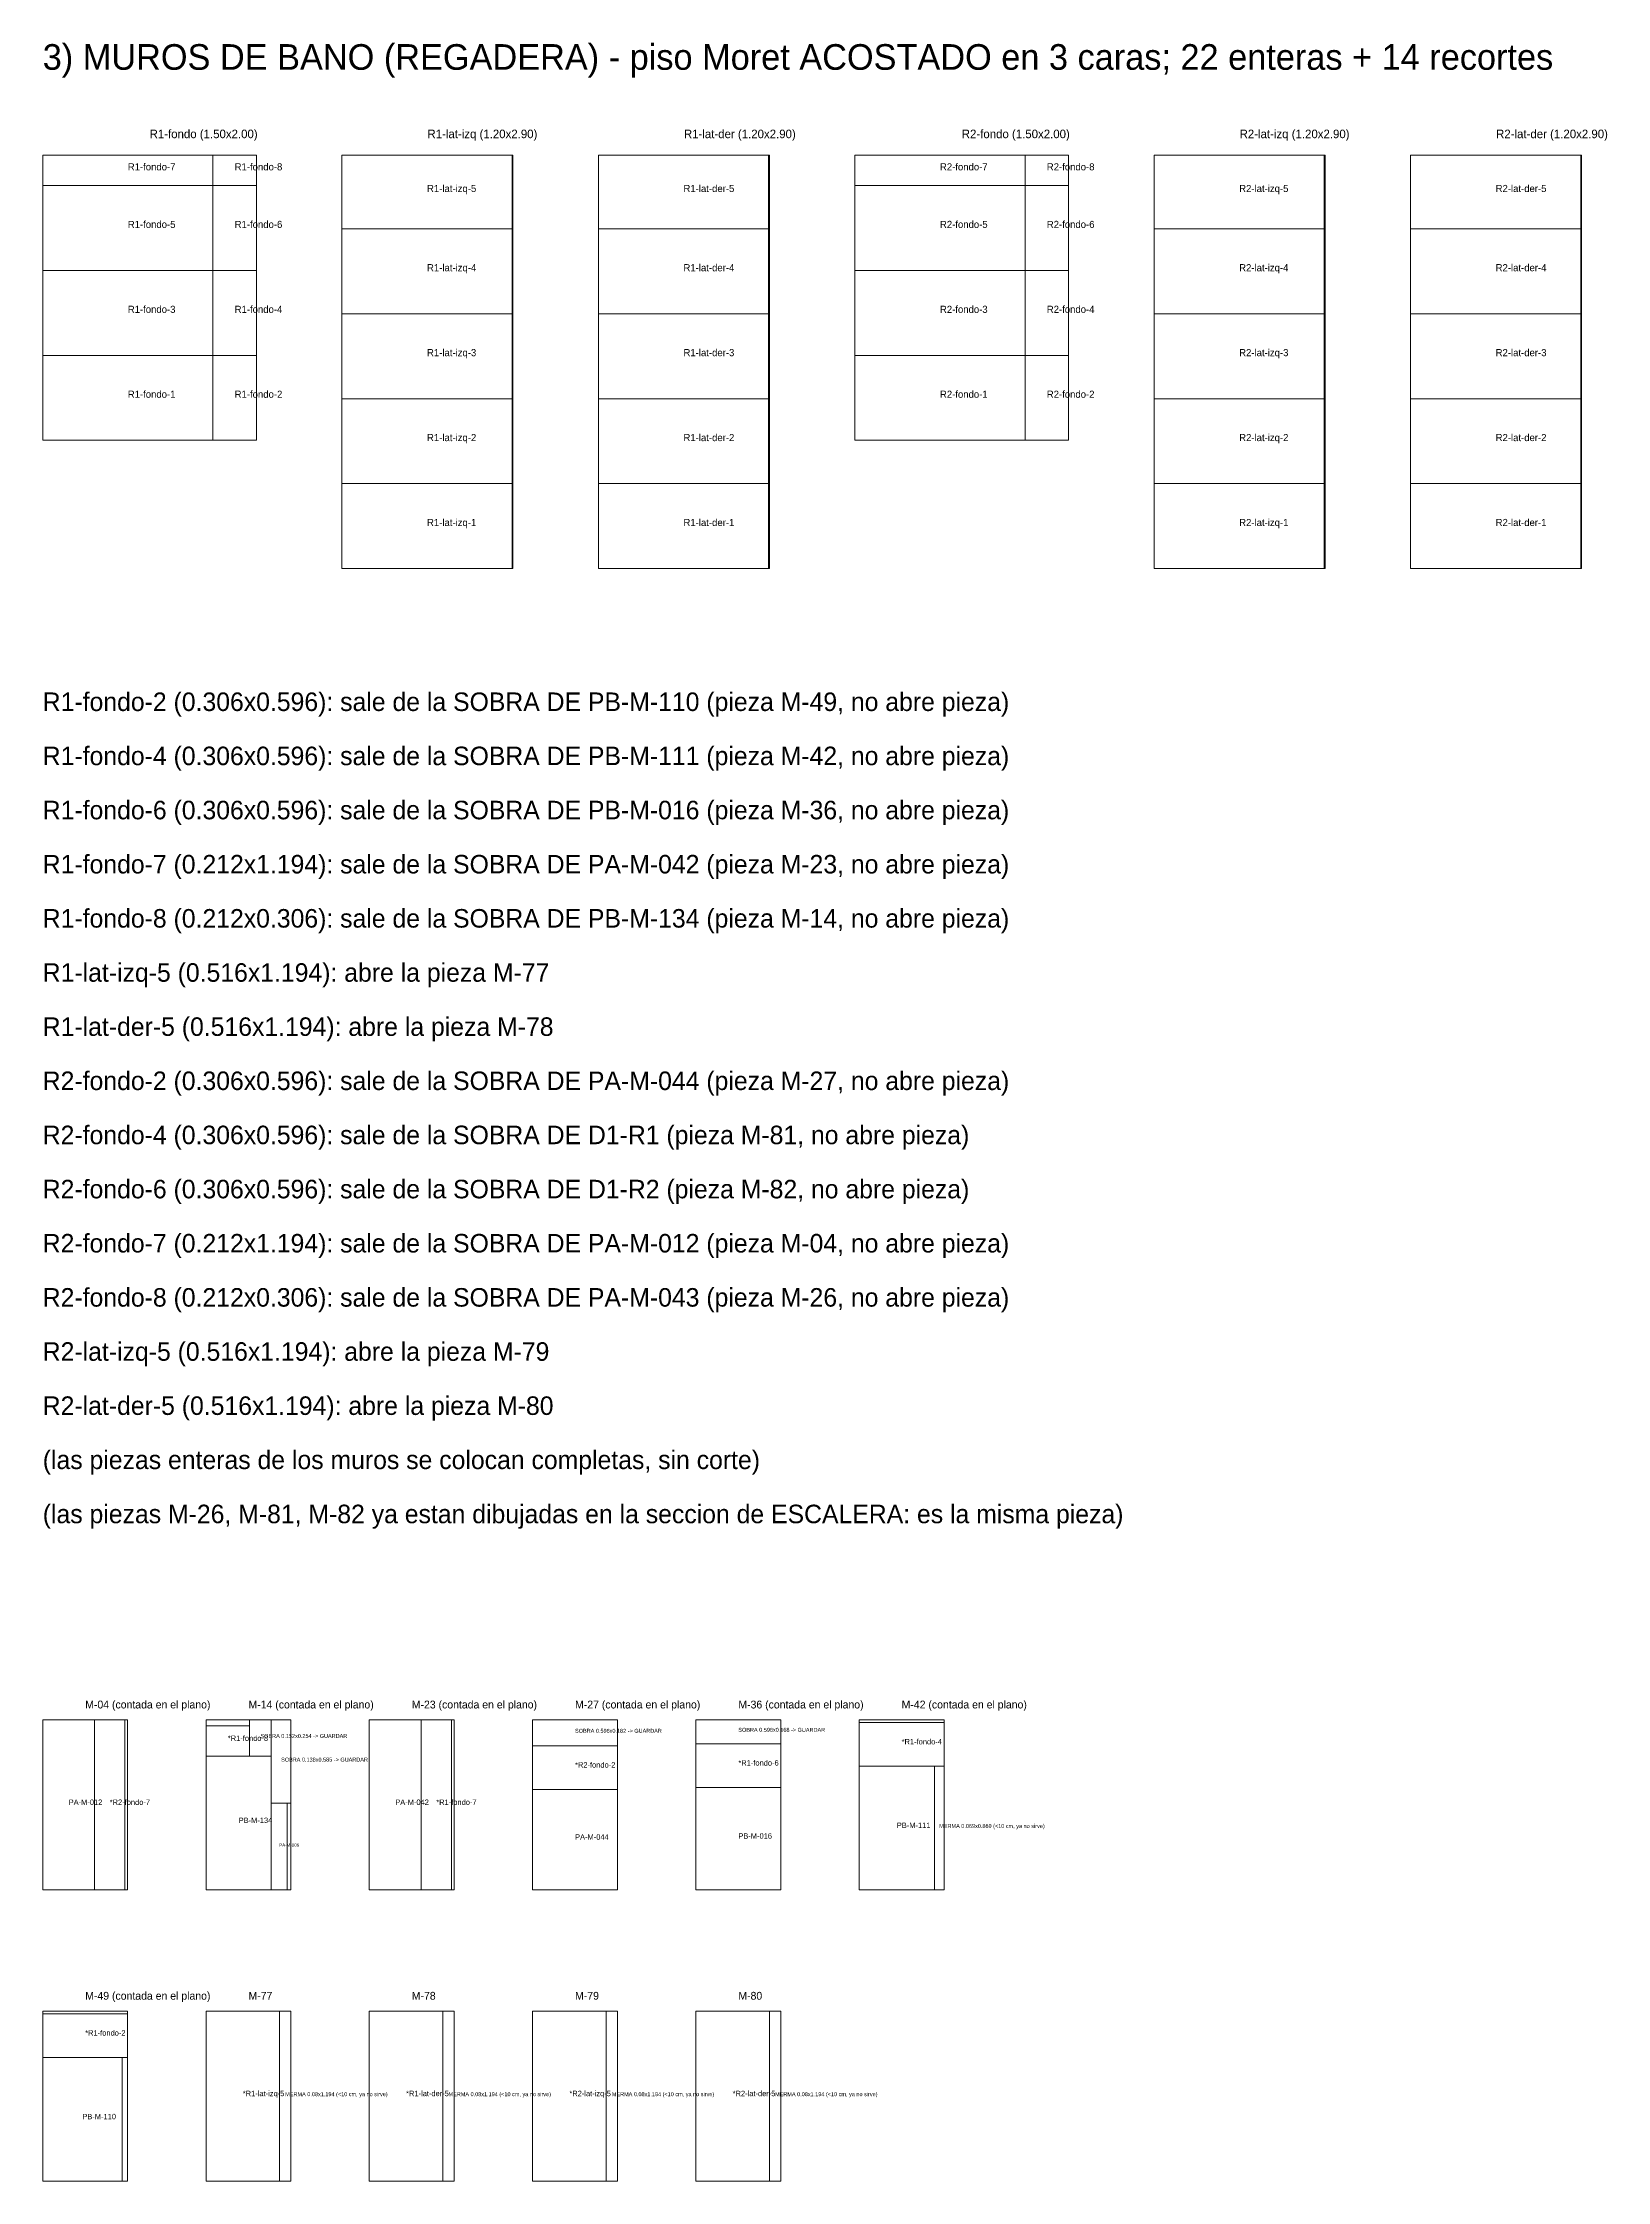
# Model space of a CAD drawing. Header units: metres. Extents: x 316.3 to 398.7, y -184.6 to -119.2.
# Drawn here: x 380.1 to 391.08, y -166.59 to -151.59 of the extents above; entities that cross this region are included whole.
import ezdxf

# ---------------------------------------------------------------- set-up
doc = ezdxf.new("R2010")
doc.units = ezdxf.units.M
for name, color, linetype, lineweight, plot in [('ESCALERA-REGADERA-ZOCLO', 6, 'Continuous', 0, False), ('ESCALERA-REGADERA-ZOCLO-TEXTO', 7, 'Continuous', 0, False), ('PLAN-CORTE-DESPERDICIO', 1, 'Continuous', 0, False), ('PLAN-CORTE-SOBRANTES', 2, 'Continuous', 0, False)]:
    doc.layers.add(name, color=color, linetype=linetype, lineweight=lineweight, plot=plot)

msp = doc.modelspace()

# ---------------------------------------------------------------- texts
at = {"layer": 'ESCALERA-REGADERA-ZOCLO-TEXTO'}
for s, height, p in [('3) MUROS DE BANO (REGADERA) - piso Moret ACOSTADO en 3 caras; 22 enteras + 14 recortes', 0.18, (380.096, -151.775)), ('R1-fondo (1.50x2.00)', 0.06, (380.846, -152.255)), ('R1-lat-izq (1.20x2.90)', 0.06, (382.796, -152.255)), ('R1-lat-der (1.20x2.90)', 0.06, (384.596, -152.255)), ('R2-fondo (1.50x2.00)', 0.06, (386.546, -152.255)), ('R2-lat-izq (1.20x2.90)', 0.06, (388.496, -152.255)), ('R2-lat-der (1.20x2.90)', 0.06, (390.296, -152.255)), ('R1-fondo-7', 0.05, (380.693, -152.481)), ('R1-fondo-8', 0.05, (381.443, -152.481)), ('R2-fondo-7', 0.05, (386.393, -152.481)), ('R2-fondo-8', 0.05, (387.143, -152.481)), ('R1-lat-izq-5', 0.05, (382.793, -152.633)), ('R1-lat-der-5', 0.05, (384.593, -152.633)), ('R2-lat-izq-5', 0.05, (388.493, -152.633)), ('R2-lat-der-5', 0.05, (390.293, -152.633)), ('R1-fondo-5', 0.05, (380.693, -152.885)), ('R1-fondo-6', 0.05, (381.443, -152.885)), ('R2-fondo-5', 0.05, (386.393, -152.885)), ('R2-fondo-6', 0.05, (387.143, -152.885)), ('R1-lat-izq-4', 0.05, (382.793, -153.189)), ('R1-lat-der-4', 0.05, (384.593, -153.189)), ('R2-lat-izq-4', 0.05, (388.493, -153.189)), ('R2-lat-der-4', 0.05, (390.293, -153.189)), ('R1-fondo-3', 0.05, (380.693, -153.481)), ('R1-fondo-4', 0.05, (381.443, -153.481)), ('R2-fondo-3', 0.05, (386.393, -153.481)), ('R2-fondo-4', 0.05, (387.143, -153.481)), ('R1-lat-izq-3', 0.05, (382.793, -153.785)), ('R1-lat-der-3', 0.05, (384.593, -153.785)), ('R2-lat-izq-3', 0.05, (388.493, -153.785)), ('R2-lat-der-3', 0.05, (390.293, -153.785)), ('R1-fondo-1', 0.05, (380.693, -154.077)), ('R1-fondo-2', 0.05, (381.443, -154.077)), ('R2-fondo-1', 0.05, (386.393, -154.077)), ('R2-fondo-2', 0.05, (387.143, -154.077)), ('R1-lat-izq-2', 0.05, (382.793, -154.381)), ('R1-lat-der-2', 0.05, (384.593, -154.381)), ('R2-lat-izq-2', 0.05, (388.493, -154.381)), ('R2-lat-der-2', 0.05, (390.293, -154.381)), ('R1-lat-izq-1', 0.05, (382.793, -154.977)), ('R1-lat-der-1', 0.05, (384.593, -154.977)), ('R2-lat-izq-1', 0.05, (388.493, -154.977)), ('R2-lat-der-1', 0.05, (390.293, -154.977)), ('R1-fondo-2 (0.306x0.596): sale de la SOBRA DE PB-M-110 (pieza M-49, no abre pieza)', 0.13, (380.096, -156.275)), ('R1-fondo-4 (0.306x0.596): sale de la SOBRA DE PB-M-111 (pieza M-42, no abre pieza)', 0.13, (380.096, -156.655)), ('R1-fondo-6 (0.306x0.596): sale de la SOBRA DE PB-M-016 (pieza M-36, no abre pieza)', 0.13, (380.096, -157.035)), ('R1-fondo-7 (0.212x1.194): sale de la SOBRA DE PA-M-042 (pieza M-23, no abre pieza)', 0.13, (380.096, -157.415)), ('R1-fondo-8 (0.212x0.306): sale de la SOBRA DE PB-M-134 (pieza M-14, no abre pieza)', 0.13, (380.096, -157.795)), ('R1-lat-izq-5 (0.516x1.194): abre la pieza M-77', 0.13, (380.096, -158.175)), ('R1-lat-der-5 (0.516x1.194): abre la pieza M-78', 0.13, (380.096, -158.555)), ('R2-fondo-2 (0.306x0.596): sale de la SOBRA DE PA-M-044 (pieza M-27, no abre pieza)', 0.13, (380.096, -158.935)), ('R2-fondo-4 (0.306x0.596): sale de la SOBRA DE D1-R1 (pieza M-81, no abre pieza)', 0.13, (380.096, -159.315)), ('R2-fondo-6 (0.306x0.596): sale de la SOBRA DE D1-R2 (pieza M-82, no abre pieza)', 0.13, (380.096, -159.695)), ('R2-fondo-7 (0.212x1.194): sale de la SOBRA DE PA-M-012 (pieza M-04, no abre pieza)', 0.13, (380.096, -160.075)), ('R2-fondo-8 (0.212x0.306): sale de la SOBRA DE PA-M-043 (pieza M-26, no abre pieza)', 0.13, (380.096, -160.455)), ('R2-lat-izq-5 (0.516x1.194): abre la pieza M-79', 0.13, (380.096, -160.835)), ('R2-lat-der-5 (0.516x1.194): abre la pieza M-80', 0.13, (380.096, -161.215)), ('(las piezas enteras de los muros se colocan completas, sin corte)', 0.13, (380.096, -161.595)), ('(las piezas M-26, M-81, M-82 ya estan dibujadas en la seccion de ESCALERA: es la misma pieza)', 0.13, (380.096, -161.975)), ('M-04 (contada en el plano)', 0.055, (380.394, -163.275)), ('M-14 (contada en el plano)', 0.055, (381.54, -163.275)), ('M-23 (contada en el plano)', 0.055, (382.686, -163.275)), ('M-27 (contada en el plano)', 0.055, (383.832, -163.275)), ('M-36 (contada en el plano)', 0.055, (384.978, -163.275)), ('M-42 (contada en el plano)', 0.055, (386.124, -163.275)), ('SOBRA 0.596x0.182 -> GUARDAR', 0.028, (383.832, -163.446)), ('SOBRA 0.596x0.168 -> GUARDAR', 0.028, (384.978, -163.439)), ('*R1-fondo-8', 0.038, (381.395, -163.503)), ('SOBRA 0.152x0.254 -> GUARDAR', 0.028, (381.624, -163.482)), ('*R1-fondo-4', 0.038, (386.124, -163.527)), ('SOBRA 0.138x0.585 -> GUARDAR', 0.028, (381.769, -163.648)), ('*R2-fondo-2', 0.038, (383.832, -163.69)), ('*R1-fondo-6', 0.038, (384.978, -163.676)), ('PA-M-012', 0.038, (380.278, -163.952)), ('*R2-fondo-7', 0.038, (380.566, -163.952)), ('PA-M-042', 0.038, (382.57, -163.952)), ('*R1-fondo-7', 0.038, (382.858, -163.952)), ('PB-M-134', 0.038, (381.471, -164.079)), ('PA-M-044', 0.038, (383.832, -164.196)), ('PB-M-016', 0.038, (384.978, -164.189)), ('PB-M-111', 0.038, (386.09, -164.114)), ('MERMA 0.069x0.869 (<10 cm, ya no sirve)', 0.028, (386.388, -164.114)), ('PA-M-006', 0.0224, (381.756, -164.245)), ('M-49 (contada en el plano)', 0.055, (380.394, -165.319)), ('M-77', 0.055, (381.54, -165.319)), ('M-78', 0.055, (382.686, -165.319)), ('M-79', 0.055, (383.832, -165.319)), ('M-80', 0.055, (384.978, -165.319)), ('*R1-fondo-2', 0.038, (380.394, -165.571)), ('*R1-lat-izq-5', 0.038, (381.5, -165.996)), ('MERMA 0.08x1.194 (<10 cm, ya no sirve)', 0.028, (381.798, -165.996)), ('*R1-lat-der-5', 0.038, (382.646, -165.996)), ('MERMA 0.08x1.194 (<10 cm, ya no sirve)', 0.028, (382.944, -165.996)), ('*R2-lat-izq-5', 0.038, (383.792, -165.996)), ('MERMA 0.08x1.194 (<10 cm, ya no sirve)', 0.028, (384.09, -165.996)), ('*R2-lat-der-5', 0.038, (384.938, -165.996)), ('MERMA 0.08x1.194 (<10 cm, ya no sirve)', 0.028, (385.236, -165.996)), ('PB-M-110', 0.038, (380.374, -166.158))]:
    msp.add_text(s, height=height, dxfattribs=at).set_placement(p)

# ---------------------------------------------------------------- linework, layer by layer
at = {"layer": 'ESCALERA-REGADERA-ZOCLO'}
for points in [[(380.096, -154.375), (381.596, -154.375), (381.596, -152.375), (380.096, -152.375)], [(380.096, -152.587), (381.29, -152.587), (381.29, -152.375), (380.096, -152.375)], [(381.29, -152.587), (381.596, -152.587), (381.596, -152.375), (381.29, -152.375)], [(382.196, -155.275), (383.396, -155.275), (383.396, -152.375), (382.196, -152.375)], [(382.196, -152.891), (383.39, -152.891), (383.39, -152.375), (382.196, -152.375)], [(383.996, -155.275), (385.196, -155.275), (385.196, -152.375), (383.996, -152.375)], [(383.996, -152.891), (385.19, -152.891), (385.19, -152.375), (383.996, -152.375)], [(385.796, -154.375), (387.296, -154.375), (387.296, -152.375), (385.796, -152.375)], [(385.796, -152.587), (386.99, -152.587), (386.99, -152.375), (385.796, -152.375)], [(386.99, -152.587), (387.296, -152.587), (387.296, -152.375), (386.99, -152.375)], [(387.896, -155.275), (389.096, -155.275), (389.096, -152.375), (387.896, -152.375)], [(387.896, -152.891), (389.09, -152.891), (389.09, -152.375), (387.896, -152.375)], [(389.696, -155.275), (390.896, -155.275), (390.896, -152.375), (389.696, -152.375)], [(389.696, -152.891), (390.89, -152.891), (390.89, -152.375), (389.696, -152.375)], [(380.096, -153.183), (381.29, -153.183), (381.29, -152.587), (380.096, -152.587)], [(381.29, -153.183), (381.596, -153.183), (381.596, -152.587), (381.29, -152.587)], [(385.796, -153.183), (386.99, -153.183), (386.99, -152.587), (385.796, -152.587)], [(386.99, -153.183), (387.296, -153.183), (387.296, -152.587), (386.99, -152.587)], [(382.196, -153.487), (383.39, -153.487), (383.39, -152.891), (382.196, -152.891)], [(383.996, -153.487), (385.19, -153.487), (385.19, -152.891), (383.996, -152.891)], [(387.896, -153.487), (389.09, -153.487), (389.09, -152.891), (387.896, -152.891)], [(389.696, -153.487), (390.89, -153.487), (390.89, -152.891), (389.696, -152.891)], [(380.096, -153.779), (381.29, -153.779), (381.29, -153.183), (380.096, -153.183)], [(381.29, -153.779), (381.596, -153.779), (381.596, -153.183), (381.29, -153.183)], [(385.796, -153.779), (386.99, -153.779), (386.99, -153.183), (385.796, -153.183)], [(386.99, -153.779), (387.296, -153.779), (387.296, -153.183), (386.99, -153.183)], [(382.196, -154.083), (383.39, -154.083), (383.39, -153.487), (382.196, -153.487)], [(383.996, -154.083), (385.19, -154.083), (385.19, -153.487), (383.996, -153.487)], [(387.896, -154.083), (389.09, -154.083), (389.09, -153.487), (387.896, -153.487)], [(389.696, -154.083), (390.89, -154.083), (390.89, -153.487), (389.696, -153.487)], [(380.096, -154.375), (381.29, -154.375), (381.29, -153.779), (380.096, -153.779)], [(381.29, -154.375), (381.596, -154.375), (381.596, -153.779), (381.29, -153.779)], [(385.796, -154.375), (386.99, -154.375), (386.99, -153.779), (385.796, -153.779)], [(386.99, -154.375), (387.296, -154.375), (387.296, -153.779), (386.99, -153.779)], [(382.196, -154.679), (383.39, -154.679), (383.39, -154.083), (382.196, -154.083)], [(383.996, -154.679), (385.19, -154.679), (385.19, -154.083), (383.996, -154.083)], [(387.896, -154.679), (389.09, -154.679), (389.09, -154.083), (387.896, -154.083)], [(389.696, -154.679), (390.89, -154.679), (390.89, -154.083), (389.696, -154.083)], [(382.196, -155.275), (383.39, -155.275), (383.39, -154.679), (382.196, -154.679)], [(383.996, -155.275), (385.19, -155.275), (385.19, -154.679), (383.996, -154.679)], [(387.896, -155.275), (389.09, -155.275), (389.09, -154.679), (387.896, -154.679)], [(389.696, -155.275), (390.89, -155.275), (390.89, -154.679), (389.696, -154.679)], [(380.096, -164.549), (380.692, -164.549), (380.692, -163.355), (380.096, -163.355)], [(380.096, -164.549), (380.46, -164.549), (380.46, -163.355), (380.096, -163.355)], [(380.46, -164.549), (380.672, -164.549), (380.672, -163.355), (380.46, -163.355)], [(381.242, -164.549), (381.838, -164.549), (381.838, -163.355), (381.242, -163.355)], [(381.242, -163.609), (381.548, -163.609), (381.548, -163.397), (381.242, -163.397)], [(382.388, -164.549), (382.984, -164.549), (382.984, -163.355), (382.388, -163.355)], [(382.388, -164.549), (382.752, -164.549), (382.752, -163.355), (382.388, -163.355)], [(382.752, -164.549), (382.964, -164.549), (382.964, -163.355), (382.752, -163.355)], [(383.534, -164.549), (384.13, -164.549), (384.13, -163.355), (383.534, -163.355)], [(384.68, -164.549), (385.276, -164.549), (385.276, -163.355), (384.68, -163.355)], [(385.826, -164.549), (386.422, -164.549), (386.422, -163.355), (385.826, -163.355)], [(385.826, -163.68), (386.422, -163.68), (386.422, -163.374), (385.826, -163.374)], [(383.534, -163.843), (384.13, -163.843), (384.13, -163.537), (383.534, -163.537)], [(384.68, -163.829), (385.276, -163.829), (385.276, -163.523), (384.68, -163.523)], [(381.242, -164.549), (381.7, -164.549), (381.7, -163.609), (381.242, -163.609)], [(385.826, -164.549), (386.354, -164.549), (386.354, -163.68), (385.826, -163.68)], [(383.534, -164.549), (384.13, -164.549), (384.13, -163.843), (383.534, -163.843)], [(384.68, -164.549), (385.276, -164.549), (385.276, -163.829), (384.68, -163.829)], [(381.7, -164.549), (381.812, -164.549), (381.812, -163.94), (381.7, -163.94)], [(380.096, -166.593), (380.692, -166.593), (380.692, -165.399), (380.096, -165.399)], [(380.096, -165.724), (380.692, -165.724), (380.692, -165.418), (380.096, -165.418)], [(381.242, -166.593), (381.838, -166.593), (381.838, -165.399), (381.242, -165.399)], [(381.242, -166.593), (381.758, -166.593), (381.758, -165.399), (381.242, -165.399)], [(382.388, -166.593), (382.984, -166.593), (382.984, -165.399), (382.388, -165.399)], [(382.388, -166.593), (382.904, -166.593), (382.904, -165.399), (382.388, -165.399)], [(383.534, -166.593), (384.13, -166.593), (384.13, -165.399), (383.534, -165.399)], [(383.534, -166.593), (384.05, -166.593), (384.05, -165.399), (383.534, -165.399)], [(384.68, -166.593), (385.276, -166.593), (385.276, -165.399), (384.68, -165.399)], [(384.68, -166.593), (385.196, -166.593), (385.196, -165.399), (384.68, -165.399)], [(380.096, -166.593), (380.653, -166.593), (380.653, -165.724), (380.096, -165.724)]]:
    msp.add_lwpolyline(points, close=True, dxfattribs=at)
at = {"layer": 'PLAN-CORTE-DESPERDICIO'}
for points in [[(381.242, -163.397), (381.548, -163.397), (381.548, -163.355), (381.242, -163.355)], [(386.354, -164.549), (386.422, -164.549), (386.422, -163.68), (386.354, -163.68)], [(381.758, -166.593), (381.838, -166.593), (381.838, -165.399), (381.758, -165.399)], [(382.904, -166.593), (382.984, -166.593), (382.984, -165.399), (382.904, -165.399)], [(384.05, -166.593), (384.13, -166.593), (384.13, -165.399), (384.05, -165.399)], [(385.196, -166.593), (385.276, -166.593), (385.276, -165.399), (385.196, -165.399)], [(380.653, -166.593), (380.692, -166.593), (380.692, -165.724), (380.653, -165.724)]]:
    msp.add_lwpolyline(points, close=True, dxfattribs=at)
at = {"layer": 'PLAN-CORTE-SOBRANTES'}
for points in [[(381.548, -163.609), (381.7, -163.609), (381.7, -163.355), (381.548, -163.355)], [(381.7, -163.94), (381.838, -163.94), (381.838, -163.355), (381.7, -163.355)], [(383.534, -163.537), (384.13, -163.537), (384.13, -163.355), (383.534, -163.355)], [(384.68, -163.523), (385.276, -163.523), (385.276, -163.355), (384.68, -163.355)]]:
    msp.add_lwpolyline(points, close=True, dxfattribs=at)

msp.set_redraw_order([(e.dxf.handle, doc.entitydb.next_handle()) for e in msp.query("TEXT MTEXT ATTDEF DIMENSION ARC_DIMENSION")])  # texts and dimensions are drawn at this point

doc.saveas('drawing.dxf')
